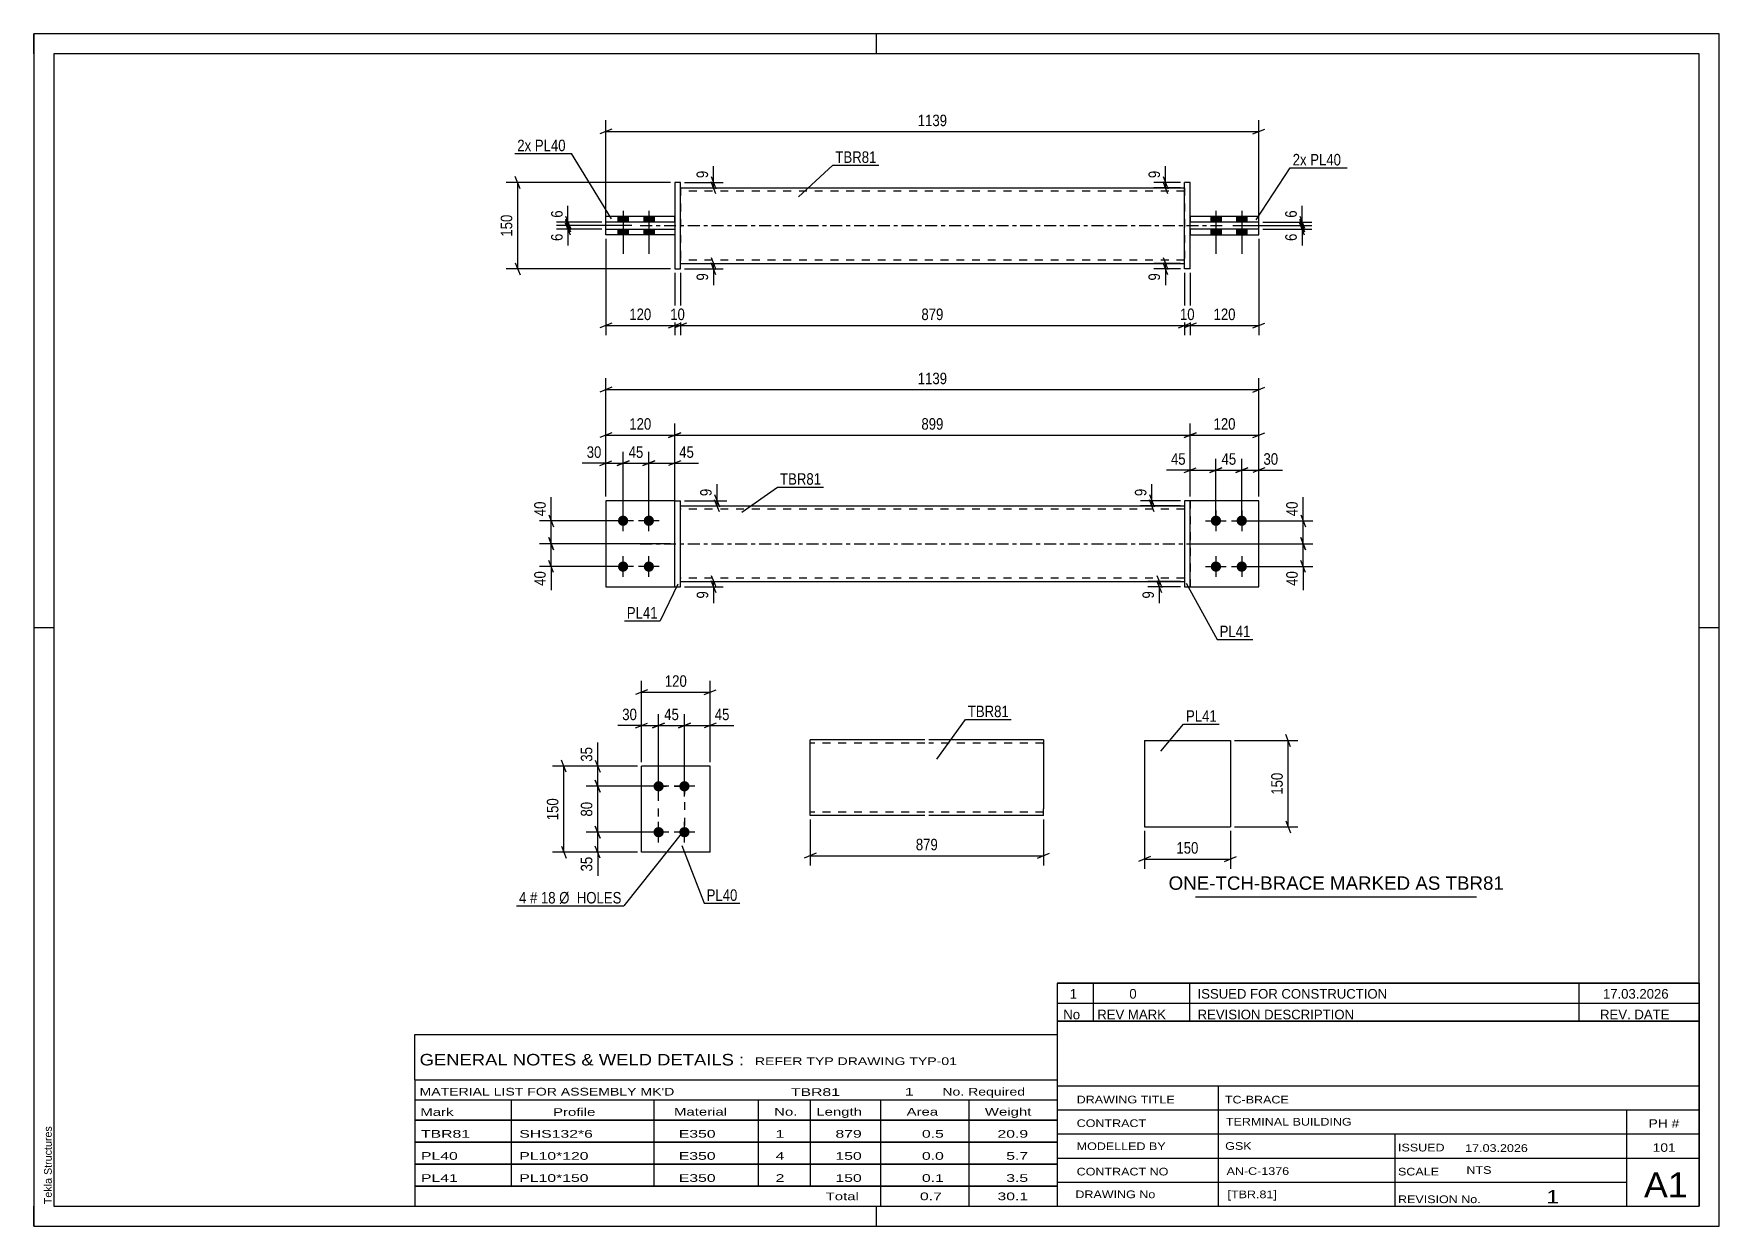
# Model space of a CAD drawing. Header units: millimetres. Extents: x 0 to 420, y 0 to 297.
import ezdxf

# ---------------------------------------------------------------- set-up
doc = ezdxf.new("R2010")
doc.units = ezdxf.units.MM
doc.linetypes.add('DXK_LINE_DOT2', pattern=[3.9198, 1.9599, -1.9599])
doc.linetypes.add('DXK_LINE_DOT3', pattern=[5.9187, 2.979, -0.9799, 0.9799, -0.9799])
doc.styles.add('Arial', font='ARIAL.TTF', dxfattribs={"height": 0.2})
doc.styles.add('Arial Narrow', font='ARIALN.TTF', dxfattribs={"height": 0.2})

# ---------------------------------------------------------------- blocks, each defined once
blk = doc.blocks.new('Unknown-581633318-1163')
at = {"color": 5, "linetype": 'Continuous'}
for p, q in [((420, 297), (0, 297)), ((0, 297), (0, 0)), ((0, 292), (0, 297)), ((210, 292), (210, 297)), ((420, 0), (420, 297)), ((415, 292), (5, 292)), ((5, 292), (5, 5)), ((415, 5), (415, 292)), ((5, 149), (0, 149)), ((420, 149), (415, 149)), ((0, 0), (0, 5)), ((5, 5), (415, 5)), ((210, 0), (210, 5)), ((0, 0), (420, 0))]:
    blk.add_line(p, q, dxfattribs=at)
at = {"color": 174, "linetype": 'Continuous', "style": 'Arial'}
blk.add_text('Tekla Structures', height=1.9102, rotation=90, dxfattribs=at).set_placement((4.5, 5.5))
blk = doc.blocks.new('Part-581633318-1810 - 1791')
at = {"color": 2, "linetype": 'Continuous'}
for p, q in [((161.14, 179.42), (286.73, 179.42)), ((161.14, 160.57), (286.73, 160.57))]:
    blk.add_line(p, q, dxfattribs=at)
at = {"color": 7, "linetype": 'DXK_LINE_DOT2'}
for p, q in [((161.14, 160.57), (161.14, 179.42)), ((286.73, 178.57), (161.14, 178.57)), ((286.73, 179.42), (286.73, 160.57)), ((286.73, 161.42), (161.14, 161.42))]:
    blk.add_line(p, q, dxfattribs=at)
at = {"color": 7, "linetype": 'DXK_LINE_DOT3'}
blk.add_line((151.14, 170), (296.73, 170), dxfattribs=at)
blk = doc.blocks.new('Part-581633318-1798 - 1791')
at = {"color": 7, "linetype": 'DXK_LINE_DOT2'}
for p, q in [((305.3, 180.71), (288.15, 180.71)), ((288.15, 180.71), (288.15, 159.28)), ((305.3, 159.28), (305.3, 180.71)), ((288.15, 159.28), (305.3, 159.28))]:
    blk.add_line(p, q, dxfattribs=at)
blk = doc.blocks.new('Part-581633318-1815 - 1791')
at = {"color": 2, "linetype": 'Continuous'}
for p, q in [((305.3, 180.71), (288.15, 180.71)), ((305.3, 159.28), (305.3, 180.71)), ((288.15, 159.28), (305.3, 159.28))]:
    blk.add_line(p, q, dxfattribs=at)
at = {"color": 7, "linetype": 'DXK_LINE_DOT2'}
blk.add_line((288.15, 180.71), (288.15, 159.28), dxfattribs=at)
blk = doc.blocks.new('Bolt-581633318-1799 - 1791')
at = {"linetype": 'Continuous'}
for points in [[(146.86, 174.42, -1), (146.86, 177, -1)], [(153.28, 174.42, -1), (153.28, 177, -1)], [(146.86, 163, -1), (146.86, 165.57, -1)], [(153.28, 163, -1), (153.28, 165.57, -1)]]:
    blk.add_hatch(color=1, dxfattribs=at).paths.add_polyline_path(points)
at = {"color": 1, "linetype": 'Continuous'}
for p, q in [((146.86, 173.14), (146.86, 178.28)), ((153.28, 173.14), (153.28, 178.28)), ((149.43, 175.71), (144.28, 175.71)), ((155.86, 175.71), (150.71, 175.71)), ((149.43, 164.28), (144.28, 164.28)), ((146.86, 161.71), (146.86, 166.85)), ((155.86, 164.28), (150.71, 164.28)), ((153.28, 161.71), (153.28, 166.85))]:
    blk.add_line(p, q, dxfattribs=at)
blk = doc.blocks.new('Bolt-581633318-1800 - 1791')
at = {"linetype": 'Continuous'}
for points in [[(294.58, 177, -1), (294.58, 174.42, -1)], [(301.01, 177, -1), (301.01, 174.42, -1)], [(294.58, 165.57, -1), (294.58, 163, -1)], [(301.01, 165.57, -1), (301.01, 163, -1)]]:
    blk.add_hatch(color=1, dxfattribs=at).paths.add_polyline_path(points)
at = {"color": 1, "linetype": 'Continuous'}
for p, q in [((294.58, 178.28), (294.58, 173.14)), ((301.01, 178.28), (301.01, 173.14)), ((292.01, 175.71), (297.15, 175.71)), ((298.44, 175.71), (303.58, 175.71)), ((292.01, 164.28), (297.15, 164.28)), ((294.58, 166.85), (294.58, 161.71)), ((298.44, 164.28), (303.58, 164.28)), ((301.01, 166.85), (301.01, 161.71))]:
    blk.add_line(p, q, dxfattribs=at)
blk = doc.blocks.new('Part-581633318-1820 - 1791')
at = {"color": 2, "linetype": 'Continuous'}
for p, q in [((159.71, 159.28), (159.71, 180.71)), ((159.71, 180.71), (161.14, 180.71)), ((161.14, 159.28), (161.14, 180.71)), ((159.71, 159.28), (161.14, 159.28))]:
    blk.add_line(p, q, dxfattribs=at)
blk = doc.blocks.new('Part-581633318-1825 - 1791')
at = {"color": 7, "linetype": 'DXK_LINE_DOT2'}
for p, q in [((159.71, 180.71), (142.57, 180.71)), ((142.57, 180.71), (142.57, 159.28)), ((159.71, 159.28), (159.71, 180.71)), ((142.57, 159.28), (159.71, 159.28))]:
    blk.add_line(p, q, dxfattribs=at)
blk = doc.blocks.new('Part-581633318-1830 - 1791')
at = {"color": 2, "linetype": 'Continuous'}
for p, q in [((159.71, 180.71), (142.57, 180.71)), ((142.57, 180.71), (142.57, 159.28)), ((142.57, 159.28), (159.71, 159.28))]:
    blk.add_line(p, q, dxfattribs=at)
at = {"color": 7, "linetype": 'DXK_LINE_DOT2'}
blk.add_line((159.71, 159.28), (159.71, 180.71), dxfattribs=at)
blk = doc.blocks.new('Part-581633318-1835 - 1791')
at = {"color": 2, "linetype": 'Continuous'}
for p, q in [((286.73, 180.71), (286.73, 159.28)), ((288.15, 180.71), (286.73, 180.71)), ((288.15, 159.28), (288.15, 180.71)), ((286.73, 159.28), (288.15, 159.28))]:
    blk.add_line(p, q, dxfattribs=at)
blk = doc.blocks.new('Part-581633318-2156 - 2128')
at = {"color": 2, "linetype": 'Continuous'}
for p, q in [((161.14, 258.63), (286.73, 258.63)), ((161.14, 239.77), (286.73, 239.77))]:
    blk.add_line(p, q, dxfattribs=at)
at = {"color": 7, "linetype": 'DXK_LINE_DOT2'}
for p, q in [((161.14, 258.63), (161.14, 239.77)), ((286.73, 257.77), (161.14, 257.77)), ((286.73, 258.63), (286.73, 239.77)), ((286.73, 240.63), (161.14, 240.63))]:
    blk.add_line(p, q, dxfattribs=at)
at = {"color": 7, "linetype": 'DXK_LINE_DOT3'}
blk.add_line((151.14, 249.2), (296.73, 249.2), dxfattribs=at)
blk = doc.blocks.new('Part-581633318-2140 - 2128')
at = {"color": 2, "linetype": 'Continuous'}
for p, q in [((161.14, 259.91), (159.71, 259.91)), ((159.71, 259.91), (159.71, 238.48)), ((161.14, 238.48), (161.14, 259.91)), ((159.71, 238.48), (161.14, 238.48))]:
    blk.add_line(p, q, dxfattribs=at)
blk = doc.blocks.new('Part-581633318-2150 - 2128')
at = {"color": 2, "linetype": 'Continuous'}
for p, q in [((142.57, 248.34), (159.71, 248.34)), ((142.57, 246.91), (142.57, 248.34)), ((159.71, 248.34), (159.71, 246.91)), ((159.71, 246.91), (142.57, 246.91))]:
    blk.add_line(p, q, dxfattribs=at)
blk = doc.blocks.new('Part-581633318-2134 - 2128')
at = {"color": 2, "linetype": 'Continuous'}
for p, q in [((305.3, 248.34), (288.15, 248.34)), ((288.15, 248.34), (288.15, 246.91)), ((305.3, 246.91), (305.3, 248.34)), ((288.15, 246.91), (305.3, 246.91))]:
    blk.add_line(p, q, dxfattribs=at)
blk = doc.blocks.new('Part-581633318-2139 - 2128')
at = {"color": 2, "linetype": 'Continuous'}
for p, q in [((288.15, 251.48), (288.15, 250.05)), ((305.3, 251.48), (288.15, 251.48)), ((305.3, 250.05), (288.15, 250.05)), ((305.3, 250.05), (305.3, 251.48))]:
    blk.add_line(p, q, dxfattribs=at)
blk = doc.blocks.new('Part-581633318-2145 - 2128')
at = {"color": 2, "linetype": 'Continuous'}
for p, q in [((159.71, 251.48), (142.57, 251.48)), ((142.57, 250.05), (142.57, 251.48)), ((159.71, 250.05), (142.57, 250.05)), ((159.71, 250.05), (159.71, 251.48))]:
    blk.add_line(p, q, dxfattribs=at)
blk = doc.blocks.new('Part-581633318-2151 - 2128')
at = {"color": 2, "linetype": 'Continuous'}
for p, q in [((286.73, 238.48), (286.73, 259.91)), ((288.15, 259.91), (286.73, 259.91)), ((288.15, 238.48), (288.15, 259.91)), ((288.15, 238.48), (286.73, 238.48))]:
    blk.add_line(p, q, dxfattribs=at)
blk = doc.blocks.new('Bolt-581633318-2157 - 2128')
at = {"linetype": 'Continuous'}
for points in [[(295.87, 251.48), (293.3, 251.48), (293.3, 250.05), (295.87, 250.05)], [(295.87, 251.48), (293.3, 251.48), (293.3, 250.05), (295.87, 250.05)], [(295.87, 248.34), (293.3, 248.34), (293.3, 246.91), (295.87, 246.91)], [(295.87, 248.34), (293.3, 248.34), (293.3, 246.91), (295.87, 246.91)], [(302.3, 251.48), (299.73, 251.48), (299.73, 250.05), (302.3, 250.05)], [(302.3, 251.48), (299.73, 251.48), (299.73, 250.05), (302.3, 250.05)], [(302.3, 248.34), (299.73, 248.34), (299.73, 246.91), (302.3, 246.91)], [(302.3, 248.34), (299.73, 248.34), (299.73, 246.91), (302.3, 246.91)]]:
    blk.add_hatch(color=1, dxfattribs=at).paths.add_polyline_path(points)
at = {"color": 1, "linetype": 'Continuous'}
for p, q in [((294.58, 252.91), (294.58, 242.2)), ((294.58, 252.91), (294.58, 242.2)), ((301.01, 252.91), (301.01, 242.2)), ((301.01, 252.91), (301.01, 242.2)), ((293.3, 251.48), (293.3, 250.05)), ((293.3, 251.48), (293.3, 250.05)), ((293.3, 248.34), (293.3, 246.91)), ((293.3, 248.34), (293.3, 246.91)), ((295.87, 251.48), (295.87, 250.05)), ((295.87, 251.48), (295.87, 250.05)), ((295.87, 248.34), (295.87, 246.91)), ((295.87, 248.34), (295.87, 246.91)), ((299.73, 251.48), (299.73, 250.05)), ((299.73, 251.48), (299.73, 250.05)), ((299.73, 248.34), (299.73, 246.91)), ((299.73, 248.34), (299.73, 246.91)), ((302.3, 251.48), (302.3, 250.05)), ((302.3, 251.48), (302.3, 250.05)), ((302.3, 248.34), (302.3, 246.91)), ((302.3, 248.34), (302.3, 246.91))]:
    blk.add_line(p, q, dxfattribs=at)
blk = doc.blocks.new('Bolt-581633318-2158 - 2128')
at = {"linetype": 'Continuous'}
for points in [[(145.57, 250.05), (148.14, 250.05), (148.14, 251.48), (145.57, 251.48)], [(145.57, 250.05), (148.14, 250.05), (148.14, 251.48), (145.57, 251.48)], [(145.57, 246.91), (148.14, 246.91), (148.14, 248.34), (145.57, 248.34)], [(145.57, 246.91), (148.14, 246.91), (148.14, 248.34), (145.57, 248.34)], [(152, 250.05), (154.57, 250.05), (154.57, 251.48), (152, 251.48)], [(152, 250.05), (154.57, 250.05), (154.57, 251.48), (152, 251.48)], [(152, 246.91), (154.57, 246.91), (154.57, 248.34), (152, 248.34)], [(152, 246.91), (154.57, 246.91), (154.57, 248.34), (152, 248.34)]]:
    blk.add_hatch(color=1, dxfattribs=at).paths.add_polyline_path(points)
at = {"color": 1, "linetype": 'Continuous'}
for p, q in [((146.86, 252.91), (146.86, 242.2)), ((146.86, 252.91), (146.86, 242.2)), ((153.28, 252.91), (153.28, 242.2)), ((153.28, 252.91), (153.28, 242.2)), ((145.57, 251.48), (145.57, 250.05)), ((145.57, 251.48), (145.57, 250.05)), ((145.57, 248.34), (145.57, 246.91)), ((145.57, 248.34), (145.57, 246.91)), ((148.14, 251.48), (148.14, 250.05)), ((148.14, 251.48), (148.14, 250.05)), ((148.14, 248.34), (148.14, 246.91)), ((148.14, 248.34), (148.14, 246.91)), ((152, 251.48), (152, 250.05)), ((152, 251.48), (152, 250.05)), ((152, 248.34), (152, 246.91)), ((152, 248.34), (152, 246.91)), ((154.57, 251.48), (154.57, 250.05)), ((154.57, 251.48), (154.57, 250.05)), ((154.57, 248.34), (154.57, 246.91)), ((154.57, 248.34), (154.57, 246.91))]:
    blk.add_line(p, q, dxfattribs=at)
blk = doc.blocks.new('Bolt-581633318-1444 - 1410')
at = {"linetype": 'Continuous'}
for points in [[(155.71, 108.29, -1), (155.71, 110.86, -1)], [(162.14, 108.29, -1), (162.14, 110.86, -1)], [(155.71, 96.86, -1), (155.71, 99.44, -1)], [(162.14, 96.86, -1), (162.14, 99.44, -1)]]:
    blk.add_hatch(color=1, dxfattribs=at).paths.add_polyline_path(points)
at = {"color": 1, "linetype": 'Continuous'}
for p, q in [((158.29, 109.58), (153.14, 109.58)), ((155.71, 107.01), (155.71, 112.15)), ((164.71, 109.58), (159.57, 109.58)), ((162.14, 107.01), (162.14, 112.15)), ((158.29, 98.15), (153.14, 98.15)), ((155.71, 95.58), (155.71, 100.72)), ((164.71, 98.15), (159.57, 98.15)), ((162.14, 95.58), (162.14, 100.72))]:
    blk.add_line(p, q, dxfattribs=at)
blk = doc.blocks.new('Part-581633318-1459 - 1410')
at = {"color": 2, "linetype": 'Continuous'}
for p, q in [((168.57, 114.58), (151.43, 114.58)), ((151.43, 93.15), (151.43, 114.58)), ((168.57, 93.15), (168.57, 114.58)), ((168.57, 93.15), (151.43, 93.15))]:
    blk.add_line(p, q, dxfattribs=at)
blk = doc.blocks.new('Part-581633318-1390 - 1374')
at = {"color": 2, "linetype": 'Continuous'}
for p, q in [((276.75, 120.94), (276.75, 99.51)), ((276.75, 120.94), (298.18, 120.94)), ((298.18, 120.94), (298.18, 99.51)), ((276.75, 99.51), (298.18, 99.51))]:
    blk.add_line(p, q, dxfattribs=at)
blk = doc.blocks.new('Part-581633318-1273 - 1255')
at = {"color": 2, "linetype": 'Continuous'}
for p, q in [((222.04, 121.15), (193.47, 121.15)), ((193.47, 102.42), (193.47, 121.15)), ((251.61, 121.15), (223.04, 121.15)), ((251.61, 121.15), (251.61, 104)), ((193.47, 102.29), (193.47, 102.42)), ((222.04, 102.29), (193.47, 102.29)), ((251.61, 102.29), (223.04, 102.29)), ((251.61, 102.29), (251.61, 104))]:
    blk.add_line(p, q, dxfattribs=at)
at = {"color": 7, "linetype": 'DXK_LINE_DOT2'}
for p, q in [((222.04, 120.29), (193.47, 120.29)), ((251.61, 120.29), (223.04, 120.29)), ((251.61, 120.29), (251.61, 120.22)), ((251.61, 120.22), (251.61, 120.29)), ((251.61, 120.09), (251.61, 120.22)), ((251.61, 120.22), (251.61, 120.09)), ((193.47, 103.15), (193.47, 103.21)), ((222.04, 103.15), (193.47, 103.15)), ((251.61, 103.15), (223.04, 103.15)), ((251.61, 103.21), (251.61, 103.67)), ((251.61, 103.15), (251.61, 103.21))]:
    blk.add_line(p, q, dxfattribs=at)
blk = doc.blocks.new('Rectangle-581633318-1568 - 1410')
at = {"color": 1, "linetype": 'DXK_LINE_DOT2'}
blk.add_lwpolyline([(155.71, 109.58), (162.14, 109.58), (162.14, 98.15), (155.71, 98.15), (155.71, 109.58)], close=True, dxfattribs=at)
blk = doc.blocks.new('StraightDimension-581633318-3313 - 1791')
at = {"color": 7, "linetype": 'Continuous'}
for p, q in [((128.32, 177.21), (129.52, 174.21)), ((145.86, 175.71), (126.07, 175.71)), ((128.92, 170), (128.92, 175.71)), ((158.71, 170), (126.07, 170)), ((129.52, 168.5), (128.32, 171.5))]:
    blk.add_line(p, q, dxfattribs=at)
at = {"color": 0}
blk.add_wipeout([(128.17, 181.09), (123.97, 181.09), (123.97, 176.24), (128.17, 176.24)], dxfattribs=at)
at = {"color": 7, "linetype": 'Continuous'}
blk.add_line((128.92, 175.71), (128.92, 181.62), dxfattribs=at)
blk.add_line((128.92, 175.71), (128.92, 181.62), dxfattribs=at)
at = {"color": 3, "style": 'Arial Narrow'}
blk.add_text('40', height=2.863, rotation=90.0002, dxfattribs=at).set_placement((127.57, 176.84))
blk = doc.blocks.new('StraightDimension-581633318-2023 - 1791')
at = {"color": 7, "linetype": 'Continuous'}
for p, q in [((142.57, 181.71), (142.57, 211.22)), ((305.3, 181.71), (305.3, 211.22)), ((144.07, 208.97), (141.07, 207.77)), ((142.57, 208.37), (305.3, 208.37)), ((303.8, 207.77), (306.8, 208.97))]:
    blk.add_line(p, q, dxfattribs=at)
at = {"color": 0}
blk.add_wipeout([(228.19, 209.12), (228.19, 213.32), (219.68, 213.32), (219.68, 209.12)], dxfattribs=at)
at = {"color": 3, "style": 'Arial Narrow'}
blk.add_text('1139', height=2.863, dxfattribs=at).set_placement((220.28, 209.72))
blk = doc.blocks.new('StraightDimension-581633318-1842 - 1791')
at = {"color": 7, "linetype": 'Continuous'}
for p, q in [((285.73, 180.71), (275.75, 180.71)), ((278, 182.21), (279.2, 179.21)), ((279.2, 177.92), (278, 180.92)), ((278.6, 179.42), (278.6, 180.71)), ((285.73, 179.42), (275.75, 179.42))]:
    blk.add_line(p, q, dxfattribs=at)
at = {"color": 0}
blk.add_wipeout([(277.85, 184.26), (273.65, 184.26), (273.65, 181.24), (277.85, 181.24)], dxfattribs=at)
at = {"color": 7, "linetype": 'Continuous'}
blk.add_line((278.6, 180.71), (278.6, 184.79), dxfattribs=at)
blk.add_line((278.6, 180.71), (278.6, 184.79), dxfattribs=at)
at = {"color": 3, "style": 'Arial Narrow'}
blk.add_text('9', height=2.86, rotation=90.0002, dxfattribs=at).set_placement((277.25, 181.84))
blk = doc.blocks.new('StraightDimension-581633318-2043 - 1791')
at = {"color": 7, "linetype": 'Continuous'}
for p, q in [((288.15, 181.71), (288.15, 191.16)), ((294.58, 176.71), (294.58, 191.16)), ((286.65, 187.71), (289.65, 188.91)), ((288.15, 188.31), (294.58, 188.31)), ((296.08, 188.91), (293.08, 187.71))]:
    blk.add_line(p, q, dxfattribs=at)
at = {"color": 0}
blk.add_wipeout([(287.63, 189.06), (287.63, 193.26), (282.77, 193.26), (282.77, 189.06)], dxfattribs=at)
at = {"color": 7, "linetype": 'Continuous'}
blk.add_line((288.15, 188.31), (282.25, 188.31), dxfattribs=at)
blk.add_line((288.15, 188.31), (282.25, 188.31), dxfattribs=at)
at = {"color": 3, "style": 'Arial Narrow'}
blk.add_text('45', height=2.863, dxfattribs=at).set_placement((283.37, 189.66))
blk = doc.blocks.new('StraightDimension-581633318-1851 - 1791')
at = {"color": 7, "linetype": 'Continuous'}
for p, q in [((285.73, 160.57), (277.62, 160.57)), ((279.87, 162.07), (281.07, 159.07)), ((281.07, 157.78), (279.87, 160.78)), ((280.47, 159.28), (280.47, 160.57)), ((285.73, 159.28), (277.62, 159.28))]:
    blk.add_line(p, q, dxfattribs=at)
at = {"color": 0}
blk.add_wipeout([(279.72, 158.76), (275.52, 158.76), (275.52, 155.73), (279.72, 155.73)], dxfattribs=at)
at = {"color": 7, "linetype": 'Continuous'}
blk.add_line((280.47, 159.28), (280.47, 155.2), dxfattribs=at)
blk.add_line((280.47, 159.28), (280.47, 155.2), dxfattribs=at)
at = {"color": 3, "style": 'Arial Narrow'}
blk.add_text('9', height=2.86, rotation=90.0002, dxfattribs=at).set_placement((279.12, 156.33))
blk = doc.blocks.new('StraightDimension-581633318-1988 - 1791')
at = {"color": 7, "linetype": 'Continuous'}
for p, q in [((144.07, 197.64), (141.07, 196.44)), ((142.57, 181.71), (142.57, 199.89)), ((158.21, 196.44), (161.21, 197.64)), ((159.71, 171), (159.71, 199.89)), ((142.57, 197.04), (159.71, 197.04))]:
    blk.add_line(p, q, dxfattribs=at)
at = {"color": 0}
blk.add_wipeout([(154.48, 197.79), (154.48, 201.99), (147.8, 201.99), (147.8, 197.79)], dxfattribs=at)
at = {"color": 3, "style": 'Arial Narrow'}
blk.add_text('120', height=2.863, dxfattribs=at).set_placement((148.4, 198.39))
blk = doc.blocks.new('StraightDimension-581633318-1924 - 1791')
at = {"color": 7, "linetype": 'Continuous'}
for p, q in [((145.36, 189.43), (148.36, 190.63)), ((146.86, 176.71), (146.86, 192.88)), ((146.86, 190.03), (153.28, 190.03)), ((154.78, 190.63), (151.78, 189.43)), ((153.28, 176.71), (153.28, 192.88))]:
    blk.add_line(p, q, dxfattribs=at)
at = {"color": 0}
blk.add_wipeout([(152.5, 190.78), (152.5, 194.98), (147.64, 194.98), (147.64, 190.78)], dxfattribs=at)
at = {"color": 3, "style": 'Arial Narrow'}
blk.add_text('45', height=2.863, dxfattribs=at).set_placement((148.24, 191.38))
blk = doc.blocks.new('StraightDimension-581633318-1860 - 1791')
at = {"color": 7, "linetype": 'Continuous'}
for p, q in [((162.14, 160.57), (171.82, 160.57)), ((168.82, 162.07), (170.02, 159.07)), ((170.02, 157.78), (168.82, 160.78)), ((169.42, 159.28), (169.42, 160.57)), ((162.14, 159.28), (171.82, 159.28))]:
    blk.add_line(p, q, dxfattribs=at)
at = {"color": 0}
blk.add_wipeout([(168.67, 158.76), (164.47, 158.76), (164.47, 155.73), (168.67, 155.73)], dxfattribs=at)
at = {"color": 7, "linetype": 'Continuous'}
blk.add_line((169.42, 159.28), (169.42, 155.2), dxfattribs=at)
blk.add_line((169.42, 159.28), (169.42, 155.2), dxfattribs=at)
at = {"color": 3, "style": 'Arial Narrow'}
blk.add_text('9', height=2.86, rotation=90.0002, dxfattribs=at).set_placement((168.07, 156.33))
blk = doc.blocks.new('StraightDimension-581633318-1908 - 1791')
at = {"color": 7, "linetype": 'Continuous'}
for p, q in [((151.78, 189.43), (154.78, 190.63)), ((153.28, 176.71), (153.28, 192.88)), ((153.28, 190.03), (159.71, 190.03)), ((161.21, 190.63), (158.21, 189.43)), ((159.71, 181.71), (159.71, 192.88))]:
    blk.add_line(p, q, dxfattribs=at)
at = {"color": 0}
blk.add_wipeout([(165.09, 190.78), (165.09, 194.98), (160.24, 194.98), (160.24, 190.78)], dxfattribs=at)
at = {"color": 7, "linetype": 'Continuous'}
blk.add_line((159.71, 190.03), (165.62, 190.03), dxfattribs=at)
blk.add_line((159.71, 190.03), (165.62, 190.03), dxfattribs=at)
at = {"color": 3, "style": 'Arial Narrow'}
blk.add_text('45', height=2.863, dxfattribs=at).set_placement((160.84, 191.38))
blk = doc.blocks.new('StraightDimension-581633318-1937 - 1791')
at = {"color": 7, "linetype": 'Continuous'}
for p, q in [((141.07, 189.43), (144.07, 190.63)), ((142.57, 181.71), (142.57, 192.88)), ((142.57, 190.03), (146.86, 190.03)), ((148.36, 190.63), (145.36, 189.43)), ((146.86, 176.71), (146.86, 192.88))]:
    blk.add_line(p, q, dxfattribs=at)
at = {"color": 0}
blk.add_wipeout([(142.05, 190.78), (142.05, 194.98), (137.19, 194.98), (137.19, 190.78)], dxfattribs=at)
at = {"color": 7, "linetype": 'Continuous'}
blk.add_line((142.57, 190.03), (136.66, 190.03), dxfattribs=at)
blk.add_line((142.57, 190.03), (136.66, 190.03), dxfattribs=at)
at = {"color": 3, "style": 'Arial Narrow'}
blk.add_text('30', height=2.863, dxfattribs=at).set_placement((137.79, 191.38))
blk = doc.blocks.new('StraightDimension-581633318-2059 - 1791')
at = {"color": 7, "linetype": 'Continuous'}
for p, q in [((294.58, 176.71), (294.58, 191.16)), ((301.01, 176.71), (301.01, 191.16)), ((293.08, 187.71), (296.08, 188.91)), ((294.58, 188.31), (301.01, 188.31)), ((302.51, 188.91), (299.51, 187.71))]:
    blk.add_line(p, q, dxfattribs=at)
at = {"color": 0}
blk.add_wipeout([(300.23, 189.06), (300.23, 193.26), (295.37, 193.26), (295.37, 189.06)], dxfattribs=at)
at = {"color": 3, "style": 'Arial Narrow'}
blk.add_text('45', height=2.863, dxfattribs=at).set_placement((295.97, 189.66))
blk = doc.blocks.new('StraightDimension-581633318-1954 - 1791')
at = {"color": 7, "linetype": 'Continuous'}
for p, q in [((289.65, 197.64), (286.65, 196.44)), ((288.15, 181.71), (288.15, 199.89)), ((303.8, 196.44), (306.8, 197.64)), ((305.3, 181.71), (305.3, 199.89)), ((288.15, 197.04), (305.3, 197.04))]:
    blk.add_line(p, q, dxfattribs=at)
at = {"color": 0}
blk.add_wipeout([(300.07, 197.79), (300.07, 201.99), (293.38, 201.99), (293.38, 197.79)], dxfattribs=at)
at = {"color": 3, "style": 'Arial Narrow'}
blk.add_text('120', height=2.863, dxfattribs=at).set_placement((293.98, 198.39))
blk = doc.blocks.new('StraightDimension-581633318-1973 - 1791')
at = {"color": 7, "linetype": 'Continuous'}
for p, q in [((161.21, 197.64), (158.21, 196.44)), ((159.71, 171), (159.71, 199.89)), ((286.65, 196.44), (289.65, 197.64)), ((288.15, 181.71), (288.15, 199.89)), ((159.71, 197.04), (288.15, 197.04))]:
    blk.add_line(p, q, dxfattribs=at)
at = {"color": 0}
blk.add_wipeout([(227.28, 197.79), (227.28, 201.99), (220.59, 201.99), (220.59, 197.79)], dxfattribs=at)
at = {"color": 3, "style": 'Arial Narrow'}
blk.add_text('899', height=2.863, dxfattribs=at).set_placement((221.19, 198.39))
blk = doc.blocks.new('StraightDimension-581633318-2004 - 1791')
at = {"color": 7, "linetype": 'Continuous'}
for p, q in [((315.7, 177.21), (316.9, 174.21)), ((302.01, 175.71), (318.7, 175.71)), ((316.3, 170), (316.3, 175.71)), ((289.15, 170), (318.7, 170)), ((316.9, 168.5), (315.7, 171.5))]:
    blk.add_line(p, q, dxfattribs=at)
at = {"color": 0}
blk.add_wipeout([(315.55, 181.09), (311.35, 181.09), (311.35, 176.24), (315.55, 176.24)], dxfattribs=at)
at = {"color": 7, "linetype": 'Continuous'}
blk.add_line((316.3, 175.71), (316.3, 181.62), dxfattribs=at)
blk.add_line((316.3, 175.71), (316.3, 181.62), dxfattribs=at)
at = {"color": 3, "style": 'Arial Narrow'}
blk.add_text('40', height=2.863, rotation=90.0002, dxfattribs=at).set_placement((314.95, 176.84))
blk = doc.blocks.new('StraightDimension-581633318-2072 - 1791')
at = {"color": 7, "linetype": 'Continuous'}
for p, q in [((301.01, 176.71), (301.01, 191.16)), ((305.3, 181.71), (305.3, 191.16)), ((299.51, 187.71), (302.51, 188.91)), ((301.01, 188.31), (305.3, 188.31)), ((306.8, 188.91), (303.8, 187.71))]:
    blk.add_line(p, q, dxfattribs=at)
at = {"color": 0}
blk.add_wipeout([(310.68, 189.06), (310.68, 193.26), (305.82, 193.26), (305.82, 189.06)], dxfattribs=at)
at = {"color": 7, "linetype": 'Continuous'}
blk.add_line((305.3, 188.31), (311.2, 188.31), dxfattribs=at)
blk.add_line((305.3, 188.31), (311.2, 188.31), dxfattribs=at)
at = {"color": 3, "style": 'Arial Narrow'}
blk.add_text('30', height=2.863, dxfattribs=at).set_placement((306.42, 189.66))
blk = doc.blocks.new('StraightDimension-581633318-2013 - 1791')
at = {"color": 7, "linetype": 'Continuous'}
for p, q in [((289.15, 170), (318.7, 170)), ((315.7, 171.5), (316.9, 168.5)), ((316.3, 164.28), (316.3, 170)), ((302.01, 164.28), (318.7, 164.28)), ((316.9, 162.78), (315.7, 165.78))]:
    blk.add_line(p, q, dxfattribs=at)
at = {"color": 0}
blk.add_wipeout([(315.55, 163.76), (311.35, 163.76), (311.35, 158.9), (315.55, 158.9)], dxfattribs=at)
at = {"color": 7, "linetype": 'Continuous'}
blk.add_line((316.3, 164.28), (316.3, 158.38), dxfattribs=at)
blk.add_line((316.3, 164.28), (316.3, 158.38), dxfattribs=at)
at = {"color": 3, "style": 'Arial Narrow'}
blk.add_text('40', height=2.863, rotation=90.0002, dxfattribs=at).set_placement((314.95, 159.5))
blk = doc.blocks.new('StraightDimension-581633318-2089 - 1791')
at = {"color": 7, "linetype": 'Continuous'}
for p, q in [((162.14, 180.71), (172.67, 180.71)), ((169.67, 182.21), (170.87, 179.21)), ((170.87, 177.92), (169.67, 180.92)), ((170.27, 179.42), (170.27, 180.71)), ((162.14, 179.42), (172.67, 179.42))]:
    blk.add_line(p, q, dxfattribs=at)
at = {"color": 0}
blk.add_wipeout([(169.52, 184.26), (165.32, 184.26), (165.32, 181.24), (169.52, 181.24)], dxfattribs=at)
at = {"color": 7, "linetype": 'Continuous'}
blk.add_line((170.27, 180.71), (170.27, 184.79), dxfattribs=at)
blk.add_line((170.27, 180.71), (170.27, 184.79), dxfattribs=at)
at = {"color": 3, "style": 'Arial Narrow'}
blk.add_text('9', height=2.86, rotation=90.0002, dxfattribs=at).set_placement((168.92, 181.84))
blk = doc.blocks.new('StraightDimension-581633318-3314 - 1791')
at = {"color": 7, "linetype": 'Continuous'}
for p, q in [((158.71, 170), (126.07, 170)), ((128.32, 171.5), (129.52, 168.5)), ((128.92, 164.28), (128.92, 170)), ((145.86, 164.28), (126.07, 164.28)), ((129.52, 162.78), (128.32, 165.78))]:
    blk.add_line(p, q, dxfattribs=at)
at = {"color": 0}
blk.add_wipeout([(128.17, 163.76), (123.97, 163.76), (123.97, 158.9), (128.17, 158.9)], dxfattribs=at)
at = {"color": 7, "linetype": 'Continuous'}
blk.add_line((128.92, 164.28), (128.92, 158.38), dxfattribs=at)
blk.add_line((128.92, 164.28), (128.92, 158.38), dxfattribs=at)
at = {"color": 3, "style": 'Arial Narrow'}
blk.add_text('40', height=2.863, rotation=90.0002, dxfattribs=at).set_placement((127.57, 159.5))
blk = doc.blocks.new('StraightDimension-581633318-2214 - 2128')
at = {"color": 7, "linetype": 'Continuous'}
for p, q in [((168.78, 261.41), (169.98, 258.41)), ((162.14, 259.91), (171.78, 259.91)), ((162.14, 258.63), (171.78, 258.63)), ((169.98, 257.13), (168.78, 260.13)), ((169.38, 258.63), (169.38, 259.91))]:
    blk.add_line(p, q, dxfattribs=at)
at = {"color": 0}
blk.add_wipeout([(168.63, 263.46), (164.43, 263.46), (164.43, 260.44), (168.63, 260.44)], dxfattribs=at)
at = {"color": 7, "linetype": 'Continuous'}
blk.add_line((169.38, 259.91), (169.38, 263.99), dxfattribs=at)
blk.add_line((169.38, 259.91), (169.38, 263.99), dxfattribs=at)
at = {"color": 3, "style": 'Arial Narrow'}
blk.add_text('9', height=2.86, rotation=90.0002, dxfattribs=at).set_placement((168.03, 261.04))
blk = doc.blocks.new('StraightDimension-581633318-2273 - 2128')
at = {"color": 7, "linetype": 'Continuous'}
for p, q in [((161.14, 237.48), (161.14, 221.94)), ((286.73, 237.48), (286.73, 221.94)), ((162.64, 224.94), (159.64, 223.74)), ((161.14, 224.34), (286.73, 224.34)), ((285.23, 223.74), (288.23, 224.94))]:
    blk.add_line(p, q, dxfattribs=at)
at = {"color": 0}
blk.add_wipeout([(227.28, 225.09), (227.28, 229.29), (220.59, 229.29), (220.59, 225.09)], dxfattribs=at)
at = {"color": 3, "style": 'Arial Narrow'}
blk.add_text('879', height=2.863, dxfattribs=at).set_placement((221.19, 225.69))
blk = doc.blocks.new('StraightDimension-581633318-2304 - 2128')
at = {"color": 7, "linetype": 'Continuous'}
for p, q in [((162.14, 239.77), (171.78, 239.77)), ((168.78, 241.27), (169.98, 238.27)), ((169.98, 236.98), (168.78, 239.98)), ((169.38, 238.48), (169.38, 239.77)), ((162.14, 238.48), (171.78, 238.48))]:
    blk.add_line(p, q, dxfattribs=at)
at = {"color": 0}
blk.add_wipeout([(168.63, 237.96), (164.43, 237.96), (164.43, 234.93), (168.63, 234.93)], dxfattribs=at)
at = {"color": 7, "linetype": 'Continuous'}
blk.add_line((169.38, 238.48), (169.38, 234.41), dxfattribs=at)
blk.add_line((169.38, 238.48), (169.38, 234.41), dxfattribs=at)
at = {"color": 3, "style": 'Arial Narrow'}
blk.add_text('9', height=2.86, rotation=90.0002, dxfattribs=at).set_placement((168.03, 235.53))
blk = doc.blocks.new('StraightDimension-581633318-2162 - 2128')
at = {"color": 7, "linetype": 'Continuous'}
for p, q in [((141.57, 250.05), (130.28, 250.05)), ((149.07, 249.2), (130.28, 249.2)), ((132.53, 251.55), (133.73, 248.55)), ((133.73, 247.7), (132.53, 250.7)), ((133.13, 249.2), (133.13, 250.05))]:
    blk.add_line(p, q, dxfattribs=at)
at = {"color": 0}
blk.add_wipeout([(132.38, 253.61), (128.18, 253.61), (128.18, 250.58), (132.38, 250.58)], dxfattribs=at)
at = {"color": 7, "linetype": 'Continuous'}
blk.add_line((133.13, 250.05), (133.13, 254.13), dxfattribs=at)
blk.add_line((133.13, 250.05), (133.13, 254.13), dxfattribs=at)
at = {"color": 3, "style": 'Arial Narrow'}
blk.add_text('6', height=2.86, rotation=90.0002, dxfattribs=at).set_placement((131.78, 251.18))
blk = doc.blocks.new('StraightDimension-581633318-2174 - 2128')
at = {"color": 7, "linetype": 'Continuous'}
for p, q in [((149.07, 249.2), (130.28, 249.2)), ((141.57, 248.34), (130.28, 248.34)), ((132.53, 250.7), (133.73, 247.7)), ((133.73, 246.84), (132.53, 249.84)), ((133.13, 248.34), (133.13, 249.2))]:
    blk.add_line(p, q, dxfattribs=at)
at = {"color": 0}
blk.add_wipeout([(132.38, 247.82), (128.18, 247.82), (128.18, 244.79), (132.38, 244.79)], dxfattribs=at)
at = {"color": 7, "linetype": 'Continuous'}
blk.add_line((133.13, 248.34), (133.13, 244.26), dxfattribs=at)
blk.add_line((133.13, 248.34), (133.13, 244.26), dxfattribs=at)
at = {"color": 3, "style": 'Arial Narrow'}
blk.add_text('6', height=2.86, rotation=90.0002, dxfattribs=at).set_placement((131.78, 245.39))
blk = doc.blocks.new('StraightDimension-581633318-2185 - 2128')
at = {"color": 7, "linetype": 'Continuous'}
for p, q in [((281.39, 261.41), (282.59, 258.41)), ((285.73, 259.91), (279.14, 259.91)), ((285.73, 258.63), (279.14, 258.63)), ((282.59, 257.13), (281.39, 260.13)), ((281.99, 258.63), (281.99, 259.91))]:
    blk.add_line(p, q, dxfattribs=at)
at = {"color": 0}
blk.add_wipeout([(281.24, 263.46), (277.04, 263.46), (277.04, 260.44), (281.24, 260.44)], dxfattribs=at)
at = {"color": 7, "linetype": 'Continuous'}
blk.add_line((281.99, 259.91), (281.99, 263.99), dxfattribs=at)
blk.add_line((281.99, 259.91), (281.99, 263.99), dxfattribs=at)
at = {"color": 3, "style": 'Arial Narrow'}
blk.add_text('9', height=2.86, rotation=90.0002, dxfattribs=at).set_placement((280.64, 261.04))
blk = doc.blocks.new('StraightDimension-581633318-2196 - 2128')
at = {"color": 7, "linetype": 'Continuous'}
for p, q in [((298.8, 249.2), (318.46, 249.2)), ((306.3, 250.05), (318.46, 250.05)), ((315.46, 251.55), (316.66, 248.55)), ((316.66, 247.7), (315.46, 250.7)), ((316.06, 249.2), (316.06, 250.05))]:
    blk.add_line(p, q, dxfattribs=at)
at = {"color": 0}
blk.add_wipeout([(315.31, 253.61), (311.11, 253.61), (311.11, 250.58), (315.31, 250.58)], dxfattribs=at)
at = {"color": 7, "linetype": 'Continuous'}
blk.add_line((316.06, 250.05), (316.06, 254.13), dxfattribs=at)
blk.add_line((316.06, 250.05), (316.06, 254.13), dxfattribs=at)
at = {"color": 3, "style": 'Arial Narrow'}
blk.add_text('6', height=2.86, rotation=90.0002, dxfattribs=at).set_placement((314.71, 251.18))
blk = doc.blocks.new('StraightDimension-581633318-2205 - 2128')
at = {"color": 7, "linetype": 'Continuous'}
for p, q in [((298.8, 249.2), (318.46, 249.2)), ((306.3, 248.34), (318.46, 248.34)), ((315.46, 250.7), (316.66, 247.7)), ((316.66, 246.84), (315.46, 249.84)), ((316.06, 248.34), (316.06, 249.2))]:
    blk.add_line(p, q, dxfattribs=at)
at = {"color": 0}
blk.add_wipeout([(315.31, 247.82), (311.11, 247.82), (311.11, 244.79), (315.31, 244.79)], dxfattribs=at)
at = {"color": 7, "linetype": 'Continuous'}
blk.add_line((316.06, 248.34), (316.06, 244.26), dxfattribs=at)
blk.add_line((316.06, 248.34), (316.06, 244.26), dxfattribs=at)
at = {"color": 3, "style": 'Arial Narrow'}
blk.add_text('6', height=2.86, rotation=90.0002, dxfattribs=at).set_placement((314.71, 245.39))
blk = doc.blocks.new('StraightDimension-581633318-2225 - 2128')
at = {"color": 7, "linetype": 'Continuous'}
for p, q in [((285.73, 239.77), (279.14, 239.77)), ((281.39, 241.27), (282.59, 238.27)), ((282.59, 236.98), (281.39, 239.98)), ((281.99, 238.48), (281.99, 239.77)), ((285.73, 238.48), (279.14, 238.48))]:
    blk.add_line(p, q, dxfattribs=at)
at = {"color": 0}
blk.add_wipeout([(281.24, 237.96), (277.04, 237.96), (277.04, 234.93), (281.24, 234.93)], dxfattribs=at)
at = {"color": 7, "linetype": 'Continuous'}
blk.add_line((281.99, 238.48), (281.99, 234.41), dxfattribs=at)
blk.add_line((281.99, 238.48), (281.99, 234.41), dxfattribs=at)
at = {"color": 3, "style": 'Arial Narrow'}
blk.add_text('9', height=2.86, rotation=90.0002, dxfattribs=at).set_placement((280.64, 235.53))
blk = doc.blocks.new('StraightDimension-581633318-2235 - 2128')
at = {"color": 7, "linetype": 'Continuous'}
for p, q in [((305.3, 245.91), (305.3, 221.94)), ((288.15, 237.48), (288.15, 221.94)), ((289.65, 224.94), (286.65, 223.74)), ((288.15, 224.34), (305.3, 224.34)), ((303.8, 223.74), (306.8, 224.94))]:
    blk.add_line(p, q, dxfattribs=at)
at = {"color": 0}
blk.add_wipeout([(300.07, 225.09), (300.07, 229.29), (293.38, 229.29), (293.38, 225.09)], dxfattribs=at)
at = {"color": 3, "style": 'Arial Narrow'}
blk.add_text('120', height=2.863, dxfattribs=at).set_placement((293.98, 225.69))
blk = doc.blocks.new('StraightDimension-581633318-2245 - 2128')
at = {"color": 7, "linetype": 'Continuous'}
for p, q in [((286.73, 237.48), (286.73, 221.94)), ((288.15, 237.48), (288.15, 221.94)), ((285.23, 223.74), (288.23, 224.94)), ((289.65, 224.94), (286.65, 223.74)), ((286.73, 224.34), (288.15, 224.34))]:
    blk.add_line(p, q, dxfattribs=at)
at = {"color": 0}
blk.add_wipeout([(289.87, 225.09), (289.87, 229.29), (285.01, 229.29), (285.01, 225.09)], dxfattribs=at)
at = {"color": 3, "style": 'Arial Narrow'}
blk.add_text('10', height=2.863, dxfattribs=at).set_placement((285.61, 225.69))
blk = doc.blocks.new('StraightDimension-581633318-2254 - 2128')
at = {"color": 7, "linetype": 'Continuous'}
for p, q in [((142.57, 245.91), (142.57, 221.94)), ((159.71, 237.48), (159.71, 221.94)), ((144.07, 224.94), (141.07, 223.74)), ((142.57, 224.34), (159.71, 224.34)), ((158.21, 223.74), (161.21, 224.94))]:
    blk.add_line(p, q, dxfattribs=at)
at = {"color": 0}
blk.add_wipeout([(154.48, 225.09), (154.48, 229.29), (147.8, 229.29), (147.8, 225.09)], dxfattribs=at)
at = {"color": 3, "style": 'Arial Narrow'}
blk.add_text('120', height=2.863, dxfattribs=at).set_placement((148.4, 225.69))
blk = doc.blocks.new('StraightDimension-581633318-2264 - 2128')
at = {"color": 7, "linetype": 'Continuous'}
for p, q in [((159.71, 237.48), (159.71, 221.94)), ((161.14, 237.48), (161.14, 221.94)), ((158.21, 223.74), (161.21, 224.94)), ((162.64, 224.94), (159.64, 223.74)), ((159.71, 224.34), (161.14, 224.34))]:
    blk.add_line(p, q, dxfattribs=at)
at = {"color": 0}
blk.add_wipeout([(162.86, 225.09), (162.86, 229.29), (158, 229.29), (158, 225.09)], dxfattribs=at)
at = {"color": 3, "style": 'Arial Narrow'}
blk.add_text('10', height=2.863, dxfattribs=at).set_placement((158.6, 225.69))
blk = doc.blocks.new('StraightDimension-581633318-2282 - 2128')
at = {"color": 7, "linetype": 'Continuous'}
for p, q in [((144.07, 273.23), (141.07, 272.03)), ((142.57, 247.91), (142.57, 275.48)), ((303.8, 272.03), (306.8, 273.23)), ((305.3, 247.91), (305.3, 275.48)), ((142.57, 272.63), (305.3, 272.63))]:
    blk.add_line(p, q, dxfattribs=at)
at = {"color": 0}
blk.add_wipeout([(228.19, 273.38), (228.19, 277.58), (219.68, 277.58), (219.68, 273.38)], dxfattribs=at)
at = {"color": 3, "style": 'Arial Narrow'}
blk.add_text('1139', height=2.863, dxfattribs=at).set_placement((220.28, 273.98))
blk = doc.blocks.new('StraightDimension-581633318-2293 - 2128')
at = {"color": 7, "linetype": 'Continuous'}
for p, q in [((121.19, 258.41), (119.99, 261.41)), ((158.71, 259.91), (117.74, 259.91)), ((120.59, 238.48), (120.59, 259.91)), ((119.99, 239.98), (121.19, 236.98)), ((158.71, 238.48), (117.74, 238.48))]:
    blk.add_line(p, q, dxfattribs=at)
at = {"color": 0}
blk.add_wipeout([(119.84, 252.54), (115.64, 252.54), (115.64, 245.86), (119.84, 245.86)], dxfattribs=at)
at = {"color": 3, "style": 'Arial Narrow'}
blk.add_text('150', height=2.863, rotation=90.0002, dxfattribs=at).set_placement((119.24, 246.46))
blk = doc.blocks.new('StraightDimension-581633318-1474 - 1410')
at = {"color": 7, "linetype": 'Continuous'}
for p, q in [((154.71, 109.58), (137.69, 109.58)), ((139.94, 111.08), (141.14, 108.08)), ((140.54, 98.15), (140.54, 109.58)), ((154.71, 98.15), (137.69, 98.15)), ((141.14, 96.65), (139.94, 99.65))]:
    blk.add_line(p, q, dxfattribs=at)
at = {"color": 0}
blk.add_wipeout([(139.79, 106.29), (135.59, 106.29), (135.59, 101.44), (139.79, 101.44)], dxfattribs=at)
at = {"color": 3, "style": 'Arial Narrow'}
blk.add_text('80', height=2.863, rotation=90.0002, dxfattribs=at).set_placement((139.19, 102.04))
blk = doc.blocks.new('StraightDimension-581633318-1484 - 1410')
at = {"color": 7, "linetype": 'Continuous'}
for p, q in [((150.43, 114.58), (137.69, 114.58)), ((139.94, 116.08), (141.14, 113.08)), ((140.54, 109.58), (140.54, 114.58)), ((154.71, 109.58), (137.69, 109.58)), ((141.14, 108.08), (139.94, 111.08))]:
    blk.add_line(p, q, dxfattribs=at)
at = {"color": 0}
blk.add_wipeout([(139.79, 119.96), (135.59, 119.96), (135.59, 115.1), (139.79, 115.1)], dxfattribs=at)
at = {"color": 7, "linetype": 'Continuous'}
blk.add_line((140.54, 114.58), (140.54, 120.48), dxfattribs=at)
blk.add_line((140.54, 114.58), (140.54, 120.48), dxfattribs=at)
at = {"color": 3, "style": 'Arial Narrow'}
blk.add_text('35', height=2.863, rotation=90.0002, dxfattribs=at).set_placement((139.19, 115.7))
blk = doc.blocks.new('StraightDimension-581633318-1461 - 1410')
at = {"color": 7, "linetype": 'Continuous'}
for p, q in [((154.71, 98.15), (137.69, 98.15)), ((139.94, 99.65), (141.14, 96.65)), ((140.54, 93.15), (140.54, 98.15)), ((150.43, 93.15), (137.69, 93.15)), ((141.14, 91.65), (139.94, 94.65))]:
    blk.add_line(p, q, dxfattribs=at)
at = {"color": 0}
blk.add_wipeout([(139.79, 92.62), (135.59, 92.62), (135.59, 87.77), (139.79, 87.77)], dxfattribs=at)
at = {"color": 7, "linetype": 'Continuous'}
blk.add_line((140.54, 93.15), (140.54, 87.24), dxfattribs=at)
blk.add_line((140.54, 93.15), (140.54, 87.24), dxfattribs=at)
at = {"color": 3, "style": 'Arial Narrow'}
blk.add_text('35', height=2.863, rotation=90.0002, dxfattribs=at).set_placement((139.19, 88.37))
blk = doc.blocks.new('StraightDimension-581633318-1498 - 1410')
at = {"color": 7, "linetype": 'Continuous'}
for p, q in [((150.43, 114.58), (129.23, 114.58)), ((132.68, 113.08), (131.48, 116.08)), ((132.08, 93.15), (132.08, 114.58)), ((150.43, 93.15), (129.23, 93.15)), ((131.48, 94.65), (132.68, 91.65))]:
    blk.add_line(p, q, dxfattribs=at)
at = {"color": 0}
blk.add_wipeout([(131.33, 107.21), (127.13, 107.21), (127.13, 100.52), (131.33, 100.52)], dxfattribs=at)
at = {"color": 3, "style": 'Arial Narrow'}
blk.add_text('150', height=2.863, rotation=90.0002, dxfattribs=at).set_placement((130.73, 101.12))
blk = doc.blocks.new('StraightDimension-581633318-1515 - 1410')
at = {"color": 7, "linetype": 'Continuous'}
for p, q in [((151.43, 115.58), (151.43, 127.55)), ((155.71, 110.58), (155.71, 127.55)), ((149.93, 124.1), (152.93, 125.3)), ((151.43, 124.7), (155.71, 124.7)), ((157.21, 125.3), (154.21, 124.1))]:
    blk.add_line(p, q, dxfattribs=at)
at = {"color": 0}
blk.add_wipeout([(150.9, 125.45), (150.9, 129.65), (146.05, 129.65), (146.05, 125.45)], dxfattribs=at)
at = {"color": 7, "linetype": 'Continuous'}
blk.add_line((151.43, 124.7), (145.52, 124.7), dxfattribs=at)
blk.add_line((151.43, 124.7), (145.52, 124.7), dxfattribs=at)
at = {"color": 3, "style": 'Arial Narrow'}
blk.add_text('30', height=2.863, dxfattribs=at).set_placement((146.65, 126.05))
blk = doc.blocks.new('StraightDimension-581633318-1528 - 1410')
at = {"color": 7, "linetype": 'Continuous'}
for p, q in [((155.71, 110.58), (155.71, 127.55)), ((162.14, 110.58), (162.14, 127.55)), ((154.21, 124.1), (157.21, 125.3)), ((155.71, 124.7), (162.14, 124.7)), ((163.64, 125.3), (160.64, 124.1))]:
    blk.add_line(p, q, dxfattribs=at)
at = {"color": 0}
blk.add_wipeout([(161.36, 125.45), (161.36, 129.65), (156.5, 129.65), (156.5, 125.45)], dxfattribs=at)
at = {"color": 3, "style": 'Arial Narrow'}
blk.add_text('45', height=2.863, dxfattribs=at).set_placement((157.1, 126.05))
blk = doc.blocks.new('StraightDimension-581633318-1538 - 1410')
at = {"color": 7, "linetype": 'Continuous'}
for p, q in [((162.14, 110.58), (162.14, 127.55)), ((168.57, 115.58), (168.57, 127.55)), ((160.64, 124.1), (163.64, 125.3)), ((162.14, 124.7), (168.57, 124.7)), ((170.07, 125.3), (167.07, 124.1))]:
    blk.add_line(p, q, dxfattribs=at)
at = {"color": 0}
blk.add_wipeout([(173.95, 125.45), (173.95, 129.65), (169.1, 129.65), (169.1, 125.45)], dxfattribs=at)
at = {"color": 7, "linetype": 'Continuous'}
blk.add_line((168.57, 124.7), (174.48, 124.7), dxfattribs=at)
blk.add_line((168.57, 124.7), (174.48, 124.7), dxfattribs=at)
at = {"color": 3, "style": 'Arial Narrow'}
blk.add_text('45', height=2.863, dxfattribs=at).set_placement((169.7, 126.05))
blk = doc.blocks.new('StraightDimension-581633318-1552 - 1410')
at = {"color": 7, "linetype": 'Continuous'}
for p, q in [((151.43, 115.58), (151.43, 135.85)), ((168.57, 115.58), (168.57, 135.85)), ((152.93, 133.6), (149.93, 132.4)), ((151.43, 133), (168.57, 133)), ((167.07, 132.4), (170.07, 133.6))]:
    blk.add_line(p, q, dxfattribs=at)
at = {"color": 0}
blk.add_wipeout([(163.34, 133.75), (163.34, 137.95), (156.66, 137.95), (156.66, 133.75)], dxfattribs=at)
at = {"color": 3, "style": 'Arial Narrow'}
blk.add_text('120', height=2.863, dxfattribs=at).set_placement((157.26, 134.35))
blk = doc.blocks.new('StraightDimension-581633318-1392 - 1374')
at = {"color": 7, "linetype": 'Continuous'}
for p, q in [((276.75, 98.51), (276.75, 89.06)), ((298.18, 98.51), (298.18, 89.06)), ((278.25, 92.06), (275.25, 90.86)), ((276.75, 91.46), (298.18, 91.46)), ((296.68, 90.86), (299.68, 92.06))]:
    blk.add_line(p, q, dxfattribs=at)
at = {"color": 0}
blk.add_wipeout([(290.81, 92.21), (290.81, 96.41), (284.13, 96.41), (284.13, 92.21)], dxfattribs=at)
at = {"color": 3, "style": 'Arial Narrow'}
blk.add_text('150', height=2.863, dxfattribs=at).set_placement((284.73, 92.81))
blk = doc.blocks.new('StraightDimension-581633318-1397 - 1374')
at = {"color": 7, "linetype": 'Continuous'}
for p, q in [((313.17, 119.44), (311.97, 122.44)), ((299.18, 120.94), (314.97, 120.94)), ((312.57, 99.51), (312.57, 120.94)), ((311.97, 101.01), (313.17, 98.01)), ((299.18, 99.51), (314.97, 99.51))]:
    blk.add_line(p, q, dxfattribs=at)
at = {"color": 0}
blk.add_wipeout([(311.82, 113.57), (307.62, 113.57), (307.62, 106.88), (311.82, 106.88)], dxfattribs=at)
at = {"color": 3, "style": 'Arial Narrow'}
blk.add_text('150', height=2.863, rotation=90.0002, dxfattribs=at).set_placement((311.22, 107.48))
blk = doc.blocks.new('StraightDimension-581633318-1353 - 1255')
at = {"color": 7, "linetype": 'Continuous'}
for p, q in [((193.47, 101.29), (193.47, 89.89)), ((251.61, 101.29), (251.61, 89.89)), ((194.97, 92.89), (191.97, 91.69)), ((250.11, 91.69), (253.11, 92.89)), ((193.47, 92.29), (251.61, 92.29))]:
    blk.add_line(p, q, dxfattribs=at)
at = {"color": 0}
blk.add_wipeout([(225.88, 93.04), (225.88, 97.24), (219.2, 97.24), (219.2, 93.04)], dxfattribs=at)
at = {"color": 3, "style": 'Arial Narrow'}
blk.add_text('879', height=2.863, dxfattribs=at).set_placement((219.8, 93.64))
blk = doc.blocks.new('Unknown-581633318-3422')
at = {"color": 7, "linetype": 'Continuous'}
for p, q in [((255, 51.05), (255, 5)), ((255, 51.05), (415, 51.05)), ((415, 51), (415, 5)), ((255, 35), (415, 35)), ((295.14, 35), (295.14, 5)), ((255, 29), (415, 29)), ((397, 5.05), (397, 29.05)), ((255, 23), (415, 23)), ((339.14, 23), (339.14, 5)), ((255, 17), (415, 17)), ((255, 11), (397, 11)), ((255, 5), (415, 5))]:
    blk.add_line(p, q, dxfattribs=at)
at = {"color": 7, "style": 'Arial Narrow'}
for s, height, width, p in [('DRAWING TITLE', 1.9089, 1.425378, (259.88, 30.61)), ('TC-BRACE', 1.909, 1.425378, (296.81, 30.59)), ('CONTRACT', 1.909, 1.425378, (259.88, 24.71)), ('TERMINAL BUILDING', 1.9089, 1.425378, (297.06, 25.07)), ('MODELLED BY', 1.9089, 1.425378, (259.88, 18.98)), ('GSK', 1.909, 1.425378, (296.88, 19.04)), ('ISSUED', 1.909, 1.425378, (339.94, 18.64)), ('17.03.2026', 1.909, 1.425378, (356.69, 18.52)), ('CONTRACT NO', 1.9089, 1.425378, (259.88, 12.66)), ('AN-C-1376', 1.909, 1.425378, (297.23, 12.78)), ('SCALE', 1.909, 1.425378, (339.94, 12.65)), ('A1', 6.204, 1.25, (401.24, 7.2)), ('DRAWING No', 1.909, 1.425378, (259.56, 7)), ('[TBR.81]', 1.909, 1.425378, (297.46, 6.99)), ('1', 3.34, 1.5, (376.91, 5.68)), ('REVISION No.', 1.9089, 1.425378, (339.94, 5.77))]:
    blk.add_text(s, height=height, dxfattribs=dict(at, width=width)).set_placement(p)
at = {"color": 7, "linetype": 'Continuous', "style": 'Arial Narrow'}
for s, height, width, p in [('PH #', 2.1, 1.42538, (402.4, 24.55)), ('101', 2.1, 1.42538, (403.41, 18.55)), ('NTS', 1.909, 1.425378, (357, 13.05))]:
    blk.add_text(s, height=height, dxfattribs=dict(at, width=width)).set_placement(p)
blk = doc.blocks.new('Unknown-581633318-3423')
at = {"color": 7, "linetype": 'Continuous'}
for p, q in [((255, 60.55), (415, 60.55)), ((415, 60.55), (255, 60.55)), ((255, 60.55), (255, 55.55)), ((264, 60.55), (264, 55.55)), ((288, 60.55), (288, 55.55)), ((385, 60.55), (385, 55.55)), ((415, 60.55), (415, 55.55)), ((255, 55.55), (415, 55.55)), ((255, 55.55), (255, 51.05)), ((255, 55.55), (415, 55.55)), ((264, 55.55), (264, 51.05)), ((288, 55.55), (288, 51.05)), ((385, 55.55), (385, 51.05)), ((415, 55.55), (415, 51.05)), ((415, 51.05), (255, 51.05))]:
    blk.add_line(p, q, dxfattribs=at)
at = {"color": 7, "linetype": 'Continuous', "style": 'Arial Narrow'}
for s, height, width, p in [('1', 2.39, 1.196471, (258.16, 56.7)), ('0', 2.39, 1.196471, (273, 56.7)), ('ISSUED FOR CONSTRUCTION', 2.3861, 1.196471, (290, 56.7)), ('17.03.2026', 2.386, 1.196471, (391, 56.7)), ('No', 2.386, 1.2, (256.54, 51.55)), ('REV MARK', 2.386, 1.2, (265, 51.55)), ('REVISION DESCRIPTION', 2.3861, 1.2, (290, 51.55)), ('REV. DATE', 2.386, 1.2, (390.28, 51.55))]:
    blk.add_text(s, height=height, dxfattribs=dict(at, width=width)).set_placement(p)
blk = doc.blocks.new('Unknown-581633318-3424')
at = {"color": 7, "linetype": 'Continuous'}
for p, q in [((95, 47.75), (255, 47.75)), ((95, 36.5), (95, 47.75)), ((255, 47.75), (255, 36.5)), ((95, 36.5), (255, 36.5)), ((95, 36.5), (95, 31.5)), ((255, 36.5), (255, 31.5)), ((95, 31.5), (255, 31.5)), ((95, 31.5), (95, 26.5)), ((119, 31.5), (119, 26.5)), ((154.5, 31.5), (154.5, 26.5)), ((180.5, 31.5), (180.5, 26.5)), ((193.5, 31.5), (193.5, 26.5)), ((211, 31.5), (211, 26.5)), ((233, 31.5), (233, 26.5)), ((255, 31.5), (255, 26.5)), ((95, 26.5), (255, 26.5)), ((95, 26.45), (95, 21.05)), ((95, 26.45), (255, 26.45)), ((119, 26.5), (119, 21)), ((154.5, 26.5), (154.5, 21)), ((180.5, 26.5), (180.5, 21)), ((193.5, 26.5), (193.5, 21)), ((211, 26.5), (211, 21)), ((233, 26.5), (233, 21)), ((255, 26.45), (255, 21.05)), ((95, 21.05), (255, 21.05)), ((119, 21), (119, 15.5)), ((154.5, 21), (154.5, 15.5)), ((180.5, 21), (180.5, 15.5)), ((193.5, 21), (193.5, 15.5)), ((211, 21), (211, 15.5)), ((233, 21), (233, 15.5)), ((95, 20.95), (95, 15.55)), ((95, 20.95), (255, 20.95)), ((255, 20.95), (255, 15.55)), ((95, 15.55), (255, 15.55)), ((95, 15.45), (95, 10.05)), ((95, 15.45), (255, 15.45)), ((119, 15.5), (119, 10)), ((154.5, 15.5), (154.5, 10)), ((180.5, 15.5), (180.5, 10)), ((193.5, 15.5), (193.5, 10)), ((211, 15.5), (211, 10)), ((233, 15.5), (233, 10)), ((255, 15.45), (255, 10.05)), ((95, 10.05), (255, 10.05)), ((95, 10), (255, 10)), ((95, 10), (95, 5)), ((211, 10), (211, 5)), ((233, 10), (233, 5)), ((255, 10), (255, 5)), ((95, 5), (255, 5))]:
    blk.add_line(p, q, dxfattribs=at)
at = {"color": 7, "style": 'Arial Narrow'}
for s, height, width, p in [('GENERAL NOTES & WELD DETAILS :', 2.8633, 1.4, (96.15, 40.06)), ('REFER TYP DRAWING TYP-01', 1.9089, 1.6, (179.7, 40.16)), ("MATERIAL LIST FOR ASSEMBLY MK'D", 1.9089, 1.6, (96.15, 32.56)), ('TBR81', 1.909, 1.794707, (188.68, 32.47)), ('1', 1.91, 1.794707, (217.08, 32.56)), ('No. Required', 1.9089, 1.6, (226.41, 32.56)), ('Mark', 1.909, 1.7, (96.34, 27.5)), ('Profile', 1.909, 1.7, (129.41, 27.5)), ('Material', 1.909, 1.7, (159.54, 27.56)), ('No.', 1.909, 1.7, (184.5, 27.56)), ('Length', 1.909, 1.7, (195, 27.56)), ('Area', 1.909, 1.7, (217.5, 27.56)), ('Weight', 1.909, 1.7, (237, 27.56))]:
    blk.add_text(s, height=height, dxfattribs=dict(at, width=width)).set_placement(p)
at = {"color": 7, "linetype": 'Continuous', "style": 'Arial Narrow'}
for s, height, width, p in [('TBR81', 1.909, 1.794707, (96.5, 22.06)), ('SHS132*6', 1.909, 1.794707, (121, 22.06)), ('E350', 1.909, 1.794707, (160.74, 22.06)), ('1', 1.91, 1.794707, (184.86, 22.06)), ('879', 1.909, 1.794707, (199.77, 22.06)), ('0.5', 1.909, 1.794707, (221.32, 22.06)), ('20.9', 1.909, 1.794707, (240.14, 22.06)), ('PL40', 1.909, 1.794707, (96.5, 16.56)), ('PL10*120', 1.909, 1.794707, (121, 16.56)), ('E350', 1.909, 1.794707, (160.74, 16.56)), ('4', 1.91, 1.794707, (184.86, 16.56)), ('150', 1.909, 1.794707, (199.77, 16.56)), ('0.0', 1.909, 1.794707, (221.32, 16.56)), ('5.7', 1.909, 1.794707, (242.33, 16.56)), ('PL41', 1.909, 1.794707, (96.5, 11.06)), ('PL10*150', 1.909, 1.794707, (121, 11.06)), ('E350', 1.909, 1.794707, (160.74, 11.06)), ('2', 1.91, 1.794707, (184.86, 11.06)), ('150', 1.909, 1.794707, (199.77, 11.06)), ('0.1', 1.909, 1.794707, (221.32, 11.06)), ('3.5', 1.909, 1.794707, (242.33, 11.06)), ('Total', 1.909, 1.7, (197.33, 6.5)), ('0.7', 1.909, 1.794707, (220.83, 6.5)), ('30.1', 1.909, 1.794707, (240.14, 6.5))]:
    blk.add_text(s, height=height, dxfattribs=dict(at, width=width)).set_placement(p)
blk = doc.blocks.new('Unknown-581633318-3425')
at = {"color": 7, "linetype": 'Continuous'}
blk.add_line((289.5, 82.05), (359.5, 82.05), dxfattribs=at)
at = {"color": 7, "style": 'Arial'}
blk.add_text('ONE-TCH-BRACE MARKED AS TBR81', height=3.3428, dxfattribs=at).set_placement((282.78, 83.8))
blk = doc.blocks.new('Mark-581633318-1806 - 1791')
at = {"color": 0}
blk.add_wipeout([(196.19, 184.68), (196.19, 187.68), (185.97, 187.68), (185.97, 184.68)], dxfattribs=at)
blk.add_wipeout([(196.19, 184.68), (196.19, 187.68), (185.97, 187.68), (185.97, 184.68)], dxfattribs=at)
at = {"color": 30, "linetype": 'Continuous'}
for p, q in [((176.46, 177.85), (185.37, 184.08)), ((185.37, 184.08), (196.79, 184.08))]:
    blk.add_line(p, q, dxfattribs=at)
at = {"color": 3, "style": 'Arial Narrow'}
blk.add_text('TBR81', height=2.863, dxfattribs=at).set_placement((185.97, 184.68))
blk = doc.blocks.new('Mark-581633318-1816 - 1791')
at = {"color": 0}
blk.add_wipeout([(155.46, 151.35), (155.46, 154.35), (147.78, 154.35), (147.78, 151.35)], dxfattribs=at)
blk.add_wipeout([(155.46, 151.35), (155.46, 154.35), (147.78, 154.35), (147.78, 151.35)], dxfattribs=at)
at = {"color": 30, "linetype": 'Continuous'}
for p in [(160.48, 159.9), (147.18, 150.75)]:
    blk.add_line(p, (156.06, 150.75), dxfattribs=at)
at = {"color": 3, "style": 'Arial Narrow'}
blk.add_text('PL41', height=2.863, dxfattribs=at).set_placement((147.78, 151.35))
blk = doc.blocks.new('Mark-581633318-1831 - 1791')
at = {"color": 0}
blk.add_wipeout([(303.17, 146.72), (303.17, 149.72), (295.5, 149.72), (295.5, 146.72)], dxfattribs=at)
blk.add_wipeout([(303.17, 146.72), (303.17, 149.72), (295.5, 149.72), (295.5, 146.72)], dxfattribs=at)
at = {"color": 30, "linetype": 'Continuous'}
for p, q in [((287.16, 160.15), (294.9, 146.12)), ((294.9, 146.12), (303.77, 146.12))]:
    blk.add_line(p, q, dxfattribs=at)
at = {"color": 3, "style": 'Arial Narrow'}
blk.add_text('PL41', height=2.863, dxfattribs=at).set_placement((295.5, 146.72))
blk = doc.blocks.new('Mark-581633318-2152 - 2128')
at = {"color": 0}
blk.add_wipeout([(209.99, 264.84), (209.99, 267.84), (199.76, 267.84), (199.76, 264.84)], dxfattribs=at)
blk.add_wipeout([(209.99, 264.84), (209.99, 267.84), (199.76, 267.84), (199.76, 264.84)], dxfattribs=at)
at = {"color": 30, "linetype": 'Continuous'}
for p, q in [((190.59, 256.41), (199.16, 264.24)), ((199.16, 264.24), (210.59, 264.24))]:
    blk.add_line(p, q, dxfattribs=at)
at = {"color": 3, "style": 'Arial Narrow'}
blk.add_text('TBR81', height=2.863, dxfattribs=at).set_placement((199.76, 264.84))
blk = doc.blocks.new('MarkSet-581633318-2335 - 2128')
at = {"color": 0}
blk.add_wipeout([(123.96, 267.75), (123.96, 270.75), (120.49, 270.75), (120.49, 267.75)], dxfattribs=at)
blk.add_wipeout([(123.96, 267.75), (123.96, 270.75), (120.49, 270.75), (120.49, 267.75)], dxfattribs=at)
blk.add_wipeout([(132.54, 267.75), (132.54, 270.75), (124.86, 270.75), (124.86, 267.75)], dxfattribs=at)
blk.add_wipeout([(132.54, 267.75), (132.54, 270.75), (124.86, 270.75), (124.86, 267.75)], dxfattribs=at)
at = {"color": 30, "linetype": 'Continuous'}
for p in [(119.89, 267.15), (143.95, 250.86)]:
    blk.add_line(p, (134.04, 267.15), dxfattribs=at)
at = {"color": 3, "style": 'Arial Narrow'}
for s, p in [('2x', (120.49, 267.75)), ('PL40', (124.86, 267.75))]:
    blk.add_text(s, height=2.863, dxfattribs=at).set_placement(p)
blk = doc.blocks.new('MarkSet-581633318-2341 - 2128')
at = {"color": 0}
blk.add_wipeout([(317.17, 264.2), (317.17, 267.2), (313.7, 267.2), (313.7, 264.2)], dxfattribs=at)
blk.add_wipeout([(317.17, 264.2), (317.17, 267.2), (313.7, 267.2), (313.7, 264.2)], dxfattribs=at)
at = {"color": 30, "linetype": 'Continuous'}
blk.add_line((304.61, 250.62), (313.1, 263.6), dxfattribs=at)
at = {"color": 0}
blk.add_wipeout([(325.75, 264.2), (325.75, 267.2), (318.07, 267.2), (318.07, 264.2)], dxfattribs=at)
blk.add_wipeout([(325.75, 264.2), (325.75, 267.2), (318.07, 267.2), (318.07, 264.2)], dxfattribs=at)
at = {"color": 30, "linetype": 'Continuous'}
blk.add_line((313.1, 263.6), (327.25, 263.6), dxfattribs=at)
at = {"color": 3, "style": 'Arial Narrow'}
for s, p in [('2x', (313.7, 264.2)), ('PL40', (318.07, 264.2))]:
    blk.add_text(s, height=2.863, dxfattribs=at).set_placement(p)
blk = doc.blocks.new('Mark-581633318-1440 - 1410')
at = {"color": 0}
blk.add_wipeout([(122.75, 80.39), (122.75, 83.39), (120.93, 83.39), (120.93, 80.39)], dxfattribs=at)
blk.add_wipeout([(122.75, 80.39), (122.75, 83.39), (120.93, 83.39), (120.93, 80.39)], dxfattribs=at)
blk.add_wipeout([(125.48, 80.39), (125.48, 83.39), (123.65, 83.39), (123.65, 80.39)], dxfattribs=at)
blk.add_wipeout([(125.48, 80.39), (125.48, 83.39), (123.65, 83.39), (123.65, 80.39)], dxfattribs=at)
at = {"color": 3, "style": 'Arial Narrow'}
blk.add_text('4', height=2.86, dxfattribs=at).set_placement((120.93, 80.39))
at = {"color": 0}
blk.add_wipeout([(130.04, 80.39), (130.04, 83.39), (126.38, 83.39), (126.38, 80.39)], dxfattribs=at)
blk.add_wipeout([(130.04, 80.39), (130.04, 83.39), (126.38, 83.39), (126.38, 80.39)], dxfattribs=at)
at = {"color": 3, "style": 'Arial Narrow'}
blk.add_text('#', height=2.86, dxfattribs=at).set_placement((123.65, 80.39))
at = {"color": 0}
blk.add_wipeout([(146.47, 80.39), (146.47, 83.39), (130.94, 83.39), (130.94, 80.39)], dxfattribs=at)
blk.add_wipeout([(146.47, 80.39), (146.47, 83.39), (130.94, 83.39), (130.94, 80.39)], dxfattribs=at)
at = {"color": 7, "linetype": 'Continuous'}
for p in [(162.01, 98.59), (120.33, 79.79)]:
    blk.add_line(p, (147.07, 79.79), dxfattribs=at)
at = {"color": 3, "style": 'Arial Narrow'}
for s, p in [('18', (126.38, 80.39)), ('Ø  HOLES', (130.94, 80.39))]:
    blk.add_text(s, height=2.863, dxfattribs=at).set_placement(p)
blk = doc.blocks.new('Mark-581633318-1455 - 1410')
at = {"color": 0}
blk.add_wipeout([(175.35, 81.04), (175.35, 84.04), (167.67, 84.04), (167.67, 81.04)], dxfattribs=at)
blk.add_wipeout([(175.35, 81.04), (175.35, 84.04), (167.67, 84.04), (167.67, 81.04)], dxfattribs=at)
at = {"color": 30, "linetype": 'Continuous'}
for p, q in [((161.48, 94.83), (167.07, 80.44)), ((167.07, 80.44), (175.95, 80.44))]:
    blk.add_line(p, q, dxfattribs=at)
at = {"color": 3, "style": 'Arial Narrow'}
blk.add_text('PL40', height=2.863, dxfattribs=at).set_placement((167.67, 81.04))
blk = doc.blocks.new('Mark-581633318-1386 - 1374')
at = {"color": 0}
blk.add_wipeout([(294.8, 125.65), (294.8, 128.65), (287.12, 128.65), (287.12, 125.65)], dxfattribs=at)
blk.add_wipeout([(294.8, 125.65), (294.8, 128.65), (287.12, 128.65), (287.12, 125.65)], dxfattribs=at)
at = {"color": 30, "linetype": 'Continuous'}
for p, q in [((280.85, 118.3), (286.52, 125.05)), ((286.52, 125.05), (295.4, 125.05))]:
    blk.add_line(p, q, dxfattribs=at)
at = {"color": 3, "style": 'Arial Narrow'}
blk.add_text('PL41', height=2.863, dxfattribs=at).set_placement((287.12, 125.65))
blk = doc.blocks.new('Mark-581633318-1268 - 1255')
at = {"color": 0}
blk.add_wipeout([(242.98, 126.8), (242.98, 129.8), (232.75, 129.8), (232.75, 126.8)], dxfattribs=at)
blk.add_wipeout([(242.98, 126.8), (242.98, 129.8), (232.75, 129.8), (232.75, 126.8)], dxfattribs=at)
at = {"color": 30, "linetype": 'Continuous'}
for p, q in [((225.02, 116.29), (232.15, 126.2)), ((232.15, 126.2), (243.58, 126.2))]:
    blk.add_line(p, q, dxfattribs=at)
at = {"color": 3, "style": 'Arial Narrow'}
blk.add_text('TBR81', height=2.863, dxfattribs=at).set_placement((232.75, 126.8))

msp = doc.modelspace()

# ---------------------------------------------------------------- block references
for name in ['Unknown-581633318-1163', 'Part-581633318-2156 - 2128', 'Part-581633318-2140 - 2128', 'Part-581633318-2151 - 2128', 'Bolt-581633318-2158 - 2128', 'Bolt-581633318-2157 - 2128', 'Part-581633318-2145 - 2128', 'Part-581633318-2150 - 2128', 'Part-581633318-2139 - 2128', 'Part-581633318-2134 - 2128', 'Part-581633318-1825 - 1791', 'Part-581633318-1830 - 1791', 'Part-581633318-1820 - 1791', 'Part-581633318-1835 - 1791', 'Part-581633318-1798 - 1791', 'Part-581633318-1815 - 1791', 'Bolt-581633318-1799 - 1791', 'Part-581633318-1810 - 1791', 'Bolt-581633318-1800 - 1791', 'Part-581633318-1273 - 1255', 'Part-581633318-1390 - 1374', 'Part-581633318-1459 - 1410', 'Bolt-581633318-1444 - 1410', 'Rectangle-581633318-1568 - 1410', 'Unknown-581633318-3423', 'Unknown-581633318-3422', 'Unknown-581633318-3424']:
    msp.add_blockref(name, (0, 0))

# ---------------------------------------------------------------- next in the draw order: block references
for name in ['StraightDimension-581633318-2214 - 2128', 'StraightDimension-581633318-2185 - 2128', 'StraightDimension-581633318-2162 - 2128', 'StraightDimension-581633318-2196 - 2128', 'StraightDimension-581633318-2273 - 2128', 'StraightDimension-581633318-3313 - 1791', 'StraightDimension-581633318-1860 - 1791', 'StraightDimension-581633318-1851 - 1791', 'Mark-581633318-1268 - 1255', 'Mark-581633318-1386 - 1374', 'StraightDimension-581633318-1474 - 1410', 'StraightDimension-581633318-1353 - 1255', 'StraightDimension-581633318-1392 - 1374']:
    msp.add_blockref(name, (0, 0))

# ---------------------------------------------------------------- next in the draw order: block references
for name in ['StraightDimension-581633318-2174 - 2128', 'StraightDimension-581633318-2205 - 2128', 'StraightDimension-581633318-2304 - 2128', 'StraightDimension-581633318-2225 - 2128', 'StraightDimension-581633318-2023 - 1791', 'StraightDimension-581633318-1397 - 1374', 'StraightDimension-581633318-1484 - 1410', 'StraightDimension-581633318-1461 - 1410', 'Unknown-581633318-3425']:
    msp.add_blockref(name, (0, 0))

# ---------------------------------------------------------------- next in the draw order: block references
for name in ['StraightDimension-581633318-2254 - 2128', 'StraightDimension-581633318-2235 - 2128', 'StraightDimension-581633318-1988 - 1791', 'StraightDimension-581633318-1842 - 1791', 'StraightDimension-581633318-1498 - 1410']:
    msp.add_blockref(name, (0, 0))

# ---------------------------------------------------------------- next in the draw order: block references
for name in ['StraightDimension-581633318-2282 - 2128', 'StraightDimension-581633318-2264 - 2128', 'StraightDimension-581633318-2245 - 2128', 'StraightDimension-581633318-1924 - 1791', 'StraightDimension-581633318-2043 - 1791', 'StraightDimension-581633318-1515 - 1410', 'Mark-581633318-1440 - 1410']:
    msp.add_blockref(name, (0, 0))

# ---------------------------------------------------------------- next in the draw order: block references
for name in ['Mark-581633318-2152 - 2128', 'MarkSet-581633318-2341 - 2128', 'StraightDimension-581633318-2293 - 2128', 'StraightDimension-581633318-1937 - 1791', 'StraightDimension-581633318-1908 - 1791', 'StraightDimension-581633318-2059 - 1791', 'StraightDimension-581633318-1528 - 1410', 'Mark-581633318-1455 - 1410']:
    msp.add_blockref(name, (0, 0))

# ---------------------------------------------------------------- next in the draw order: block references
for name in ['MarkSet-581633318-2335 - 2128', 'StraightDimension-581633318-1954 - 1791', 'StraightDimension-581633318-1538 - 1410']:
    msp.add_blockref(name, (0, 0))

# ---------------------------------------------------------------- next in the draw order: block references
for name in ['StraightDimension-581633318-1973 - 1791', 'StraightDimension-581633318-1552 - 1410']:
    msp.add_blockref(name, (0, 0))

# ---------------------------------------------------------------- next in the draw order: block references
for name in ['Mark-581633318-1806 - 1791', 'StraightDimension-581633318-2089 - 1791', 'StraightDimension-581633318-2004 - 1791', 'StraightDimension-581633318-3314 - 1791']:
    msp.add_blockref(name, (0, 0))

# ---------------------------------------------------------------- next in the draw order: block references
for name in ['StraightDimension-581633318-2072 - 1791', 'StraightDimension-581633318-2013 - 1791', 'Mark-581633318-1816 - 1791']:
    msp.add_blockref(name, (0, 0))

# ---------------------------------------------------------------- next in the draw order: block references
msp.add_blockref('Mark-581633318-1831 - 1791', (0, 0))

doc.saveas('drawing.dxf')
